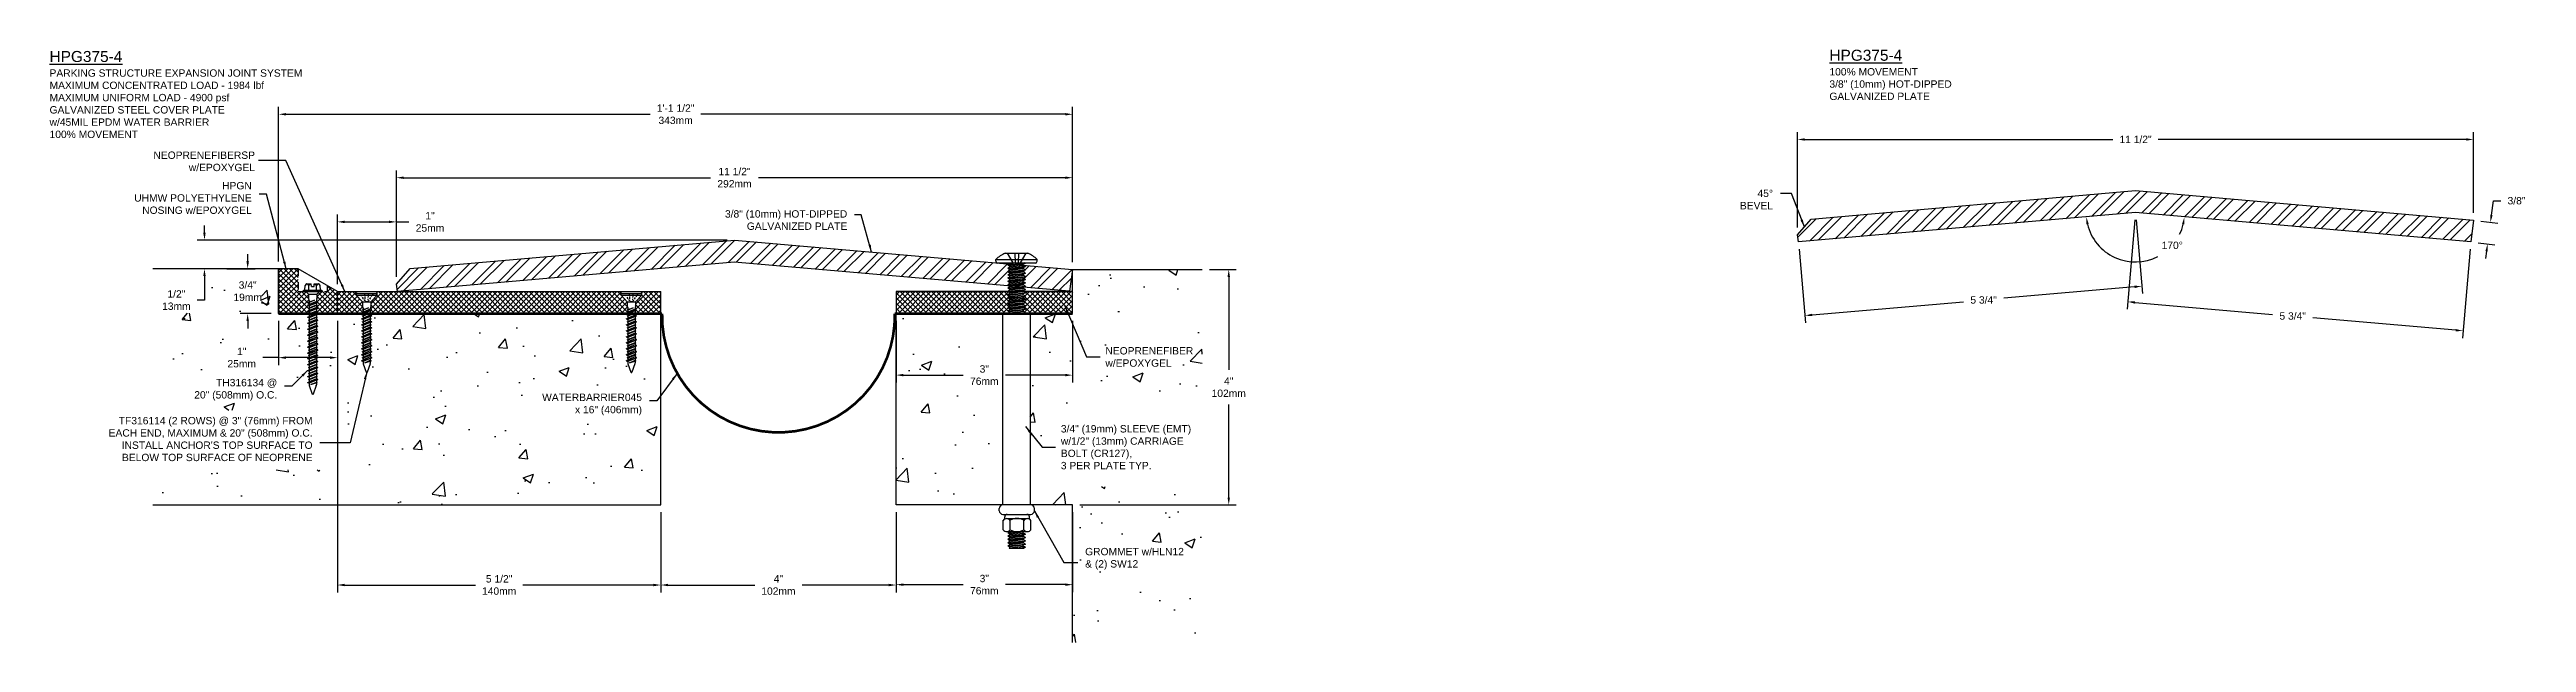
# Model space of a CAD drawing. Extents: x -1.5 to 40.6, y 0 to 10.1.
import ezdxf

# ---------------------------------------------------------------- set-up
doc = ezdxf.new("R2010")
doc.units = 0
doc.header["$MEASUREMENT"] = 0
doc.linetypes.add('HIDDEN', pattern=[0.375, 0.25, -0.125])
doc.layers.get('0').update_dxf_attribs({"linetype": 'CONTINUOUS'})
doc.layers.get('DEFPOINTS').update_dxf_attribs({"linetype": 'CONTINUOUS'})
for name, color, linetype in [('ANCHORS', 4, 'CONTINUOUS'), ('CONDITIONS', 1, 'CONTINUOUS'), ('DIMENSIONS', 3, 'CONTINUOUS'), ('FILLERS', 2, 'CONTINUOUS'), ('METALS', 7, 'CONTINUOUS'), ('TEXT', 2, 'CONTINUOUS')]:
    doc.layers.add(name, color=color, linetype=linetype)
doc.styles.add('ARIAL', font='ARIAL.TTF')
doc.dimstyles.new('ARIAL', dxfattribs={"dimtxt": 0.125, "dimasz": 0.125, "dimexe": 0.125, "dimexo": 0.125, "dimgap": 0.125, "dimtad": 0, "dimtih": 1, "dimtoh": 1, "dimdec": 4, "dimzin": 0, "dimtxsty": 'ARIAL', "dimcen": 0.09, "dimazin": 3, "dimtfac": 1, "dimtdec": 4, "dimtofl": 0, "dimtmove": 0, "dimatfit": 3, "dimtolj": 1, "dimtzin": 0})

msp = doc.modelspace()

# ---------------------------------------------------------------- texts
at = {"layer": 'TEXT', "char_height": 0.1875, "width": 4.581, "attachment_point": 1, "style": 'ARIAL'}
for s, insert in [('{\\LHPG375-4\\P\\H0.6667x;\\lPARKING STRUCTURE EXPANSION JOINT SYSTEM MAXIMUM CONCENTRATED LOAD - 1984 lbf\\PMAXIMUM UNIFORM LOAD - 4900 psf\\PGALVANIZED STEEL COVER PLATE\\Pw/45MIL EPDM WATER BARRIER\\P100% MOVEMENT}', (-1.49995, 10.05184)), ('{\\LHPG375-4\\P\\H0.6667x;\\l100% MOVEMENT\\P3/8" (10mm) HOT-DIPPED\\PGALVANIZED PLATE}', (28.75769, 10.07316))]:
    msp.add_mtext(s, dxfattribs=dict(at, insert=insert))
at = {"layer": 'TEXT', "color": 2, "char_height": 0.125, "attachment_point": 6, "style": 'ARIAL'}
for s, insert in [('NEOPRENEFIBERSP\\Pw/EPOXYGEL', (1.9929, 8.17567)), ('3/8" (10mm) HOT-DIPPED\\PGALVANIZED PLATE', (12.06168, 7.17785)), ('TF316114 (2 ROWS) @ 3" (76mm) FROM\\PEACH END, MAXIMUM & 20" (508mm) O.C.\\PINSTALL ANCHOR\'S TOP SURFACE TO\\PBELOW TOP SURFACE OF NEOPRENE', (2.97156, 3.4558))]:
    msp.add_mtext(s, dxfattribs=dict(at, insert=insert))
at = {"layer": 'TEXT', "char_height": 0.125, "style": 'ARIAL'}
for s, insert, attachment_point in [('HPGN\\PUHMW POLYETHYLENE\\PNOSING w/EPOXYGEL', (1.93794, 7.55346), 6), ('45°\\PBEVEL', (27.79901, 7.69423), 3), ('NEOPRENEFIBER\\Pw/EPOXYGEL', (16.44964, 4.85149), 4), ('TH316134 @\\P20" (508mm) O.C.', (2.37067, 4.29317), 6), ('\\A1;WATERBARRIER045\\Px 16" (406mm)', (8.57171, 4.04282), 6), ('3/4" (19mm) SLEEVE (EMT)\\Pw/1/2" (13mm) CARRIAGE\\PBOLT (CR127),\\P3 PER PLATE TYP.', (15.69219, 3.31718), 4), ('GROMMET w/HLN12\\P& (2) SW12', (16.10512, 1.42111), 4)]:
    msp.add_mtext(s, dxfattribs=dict(at, insert=insert, attachment_point=attachment_point))

# ---------------------------------------------------------------- blocks, each defined once
blk = doc.blocks.new('*D8')
at = {"layer": 'DEFPOINTS', "color": 0}
for p in [(18.097, 6.338), (18.546, 6.338), (15.891, 2.338)]:
    blk.add_point(p, dxfattribs=at)
at = {"layer": 'DIMENSIONS', "color": 0}
for p, q in [((18.222, 6.338), (18.671, 6.338)), ((18.546, 6.213), (18.546, 4.631)), ((18.546, 2.463), (18.546, 4.045)), ((16.016, 2.338), (18.671, 2.338))]:
    blk.add_line(p, q, dxfattribs=at)
for points in [[(18.526, 6.213), (18.567, 6.213), (18.546, 6.338)], [(18.526, 2.463), (18.567, 2.463), (18.546, 2.338)]]:
    blk.add_solid(points, dxfattribs=at)
at = {"layer": 'DIMENSIONS', "color": 0, "insert": (18.546, 4.338), "char_height": 0.125, "attachment_point": 5, "style": 'ARIAL'}
blk.add_mtext('\\A1;{4"}\\P{102mm}', dxfattribs=at)
blk = doc.blocks.new('*D9')
at = {"layer": 'DEFPOINTS', "color": 0}
for p in [(15.891, 8.976), (2.394, 6.35), (15.891, 6.588)]:
    blk.add_point(p, dxfattribs=at)
at = {"layer": 'DIMENSIONS', "color": 0}
for p, q in [((2.394, 6.475), (2.394, 9.101)), ((2.519, 8.976), (8.712, 8.976)), ((15.766, 8.976), (9.573, 8.976)), ((15.891, 6.713), (15.891, 9.101))]:
    blk.add_line(p, q, dxfattribs=at)
for points in [[(2.519, 8.997), (2.519, 8.955), (2.394, 8.976)], [(15.766, 8.997), (15.766, 8.955), (15.891, 8.976)]]:
    blk.add_solid(points, dxfattribs=at)
at = {"layer": 'DIMENSIONS', "color": 0, "insert": (9.143, 8.976), "char_height": 0.125, "attachment_point": 5, "style": 'ARIAL'}
blk.add_mtext('\\A1;1\'-1 1/2"\\P343mm', dxfattribs=at)
blk = doc.blocks.new('*D10')
at = {"layer": 'DEFPOINTS', "color": 0}
for p in [(15.891, 7.898), (15.891, 6.338), (4.396, 6.088)]:
    blk.add_point(p, dxfattribs=at)
at = {"layer": 'DIMENSIONS', "color": 0}
for p, q in [((4.396, 6.213), (4.396, 8.023)), ((15.891, 6.463), (15.891, 8.023)), ((4.521, 7.898), (9.736, 7.898)), ((15.766, 7.898), (10.551, 7.898))]:
    blk.add_line(p, q, dxfattribs=at)
for points in [[(4.521, 7.919), (4.521, 7.877), (4.396, 7.898)], [(15.766, 7.919), (15.766, 7.877), (15.891, 7.898)]]:
    blk.add_solid(points, dxfattribs=at)
at = {"layer": 'DIMENSIONS', "color": 0, "insert": (10.144, 7.898), "char_height": 0.125, "attachment_point": 5, "style": 'ARIAL'}
blk.add_mtext('\\A1;11 1/2"\\P292mm', dxfattribs=at)
blk = doc.blocks.new('*D11')
at = {"layer": 'DEFPOINTS', "color": 0}
for p in [(8.891, 2.338), (12.891, 2.338), (12.891, 0.976)]:
    blk.add_point(p, dxfattribs=at)
at = {"layer": 'DIMENSIONS', "color": 0}
for p, q in [((8.891, 2.213), (8.891, 0.851)), ((12.891, 2.213), (12.891, 0.851)), ((9.016, 0.976), (10.49, 0.976)), ((12.766, 0.976), (11.292, 0.976))]:
    blk.add_line(p, q, dxfattribs=at)
for points in [[(9.016, 0.997), (9.016, 0.955), (8.891, 0.976)], [(12.766, 0.997), (12.766, 0.955), (12.891, 0.976)]]:
    blk.add_solid(points, dxfattribs=at)
at = {"layer": 'DIMENSIONS', "color": 0, "insert": (10.891, 0.976), "char_height": 0.125, "attachment_point": 5, "style": 'ARIAL'}
blk.add_mtext('\\A1;4"\\P102mm', dxfattribs=at)
blk = doc.blocks.new('*D12')
at = {"layer": 'DEFPOINTS', "color": 0}
for p in [(12.891, 5.588), (15.891, 5.588), (15.891, 4.543)]:
    blk.add_point(p, dxfattribs=at)
at = {"layer": 'DIMENSIONS', "color": 0}
for p, q in [((12.891, 5.463), (12.891, 4.418)), ((15.891, 5.463), (15.891, 4.418)), ((13.016, 4.543), (14.033, 4.543)), ((15.766, 4.543), (14.749, 4.543))]:
    blk.add_line(p, q, dxfattribs=at)
for points in [[(13.016, 4.564), (13.016, 4.522), (12.891, 4.543)], [(15.766, 4.564), (15.766, 4.522), (15.891, 4.543)]]:
    blk.add_solid(points, dxfattribs=at)
at = {"layer": 'DIMENSIONS', "color": 0, "insert": (14.391, 4.543), "char_height": 0.125, "attachment_point": 5, "style": 'ARIAL'}
blk.add_mtext('\\A1;{3"}\\P{76mm}', dxfattribs=at)
blk = doc.blocks.new('*D13')
at = {"layer": 'DEFPOINTS', "color": 0}
for p in [(3.394, 5.588), (8.891, 2.338), (8.891, 0.976)]:
    blk.add_point(p, dxfattribs=at)
at = {"layer": 'DIMENSIONS', "color": 0}
for p, q in [((3.394, 5.463), (3.394, 0.851)), ((8.891, 2.213), (8.891, 0.851)), ((3.519, 0.976), (5.742, 0.976)), ((8.766, 0.976), (6.544, 0.976))]:
    blk.add_line(p, q, dxfattribs=at)
for points in [[(3.519, 0.997), (3.519, 0.955), (3.394, 0.976)], [(8.766, 0.997), (8.766, 0.955), (8.891, 0.976)]]:
    blk.add_solid(points, dxfattribs=at)
at = {"layer": 'DIMENSIONS', "color": 0, "insert": (6.143, 0.976), "char_height": 0.125, "attachment_point": 5, "style": 'ARIAL'}
blk.add_mtext('\\A1;5 1/2"\\P140mm', dxfattribs=at)
blk = doc.blocks.new('*D14')
at = {"layer": 'DEFPOINTS', "color": 0}
for p in [(1.134, 6.838), (10.144, 6.838), (1.391, 6.35)]:
    blk.add_point(p, dxfattribs=at)
at = {"layer": 'DIMENSIONS', "color": 0}
for p, q in [((10.019, 6.838), (1.009, 6.838)), ((1.134, 6.963), (1.134, 7.088)), ((1.266, 6.35), (1.009, 6.35)), ((1.134, 6.225), (1.134, 5.818)), ((1.134, 5.818), (1.009, 5.818))]:
    blk.add_line(p, q, dxfattribs=at)
for points in [[(1.113, 6.963), (1.154, 6.963), (1.134, 6.838)], [(1.113, 6.225), (1.154, 6.225), (1.134, 6.35)]]:
    blk.add_solid(points, dxfattribs=at)
at = {"layer": 'DIMENSIONS', "color": 0, "insert": (0.656, 5.818), "char_height": 0.125, "attachment_point": 5, "style": 'ARIAL'}
blk.add_mtext('\\A1;{1/2"}\\P{13mm}', dxfattribs=at)
blk = doc.blocks.new('*D15')
at = {"layer": 'DEFPOINTS', "color": 0}
for p in [(1.391, 6.35), (1.868, 6.35), (2.394, 5.588)]:
    blk.add_point(p, dxfattribs=at)
at = {"layer": 'DIMENSIONS', "color": 0}
for p, q in [((1.516, 6.35), (1.993, 6.35)), ((1.868, 6.475), (1.868, 6.6)), ((2.269, 5.588), (1.743, 5.588)), ((1.868, 5.463), (1.868, 5.338))]:
    blk.add_line(p, q, dxfattribs=at)
for points in [[(1.847, 6.475), (1.889, 6.475), (1.868, 6.35)], [(1.847, 5.463), (1.889, 5.463), (1.868, 5.588)]]:
    blk.add_solid(points, dxfattribs=at)
at = {"layer": 'DIMENSIONS', "color": 0, "insert": (1.868, 5.969), "char_height": 0.125, "attachment_point": 5, "style": 'ARIAL'}
blk.add_mtext('\\A1;{3/4"}\\P{19mm}', dxfattribs=at)
blk = doc.blocks.new('*D16')
at = {"layer": 'DEFPOINTS', "color": 0}
for p in [(12.891, 2.338), (15.891, 2.338), (15.891, 0.982)]:
    blk.add_point(p, dxfattribs=at)
at = {"layer": 'DIMENSIONS', "color": 0}
for p, q in [((12.891, 2.213), (12.891, 0.857)), ((15.891, 2.213), (15.891, 0.857)), ((13.016, 0.982), (14.033, 0.982)), ((15.766, 0.982), (14.749, 0.982))]:
    blk.add_line(p, q, dxfattribs=at)
for points in [[(13.016, 1.003), (13.016, 0.961), (12.891, 0.982)], [(15.766, 1.003), (15.766, 0.961), (15.891, 0.982)]]:
    blk.add_solid(points, dxfattribs=at)
at = {"layer": 'DIMENSIONS', "color": 0, "insert": (14.391, 0.982), "char_height": 0.125, "attachment_point": 5, "style": 'ARIAL'}
blk.add_mtext('\\A1;3"\\P76mm', dxfattribs=at)
blk = doc.blocks.new('*D17')
at = {"layer": 'DEFPOINTS', "color": 0}
for p in [(4.396, 7.147), (3.394, 5.963), (4.396, 6.088)]:
    blk.add_point(p, dxfattribs=at)
at = {"layer": 'DIMENSIONS', "color": 0}
for p, q in [((3.394, 6.088), (3.394, 7.272)), ((4.396, 6.213), (4.396, 7.272)), ((3.519, 7.147), (4.271, 7.147)), ((4.396, 7.147), (4.608, 7.147))]:
    blk.add_line(p, q, dxfattribs=at)
for points in [[(3.519, 7.168), (3.519, 7.126), (3.394, 7.147)], [(4.271, 7.168), (4.271, 7.126), (4.396, 7.147)]]:
    blk.add_solid(points, dxfattribs=at)
at = {"layer": 'DIMENSIONS', "color": 0, "insert": (4.968, 7.147), "char_height": 0.125, "attachment_point": 5, "style": 'ARIAL'}
blk.add_mtext('\\A1;{1"}\\P{25mm}', dxfattribs=at)
blk = doc.blocks.new('TH316134')
for p, q in [((-0.157, 0), (-0.157, 0.019)), ((-0.157, 0.019), (0.157, 0.019)), ((-0.157, 0), (0.157, 0)), ((-0.135, 0.029), (-0.129, 0.1)), ((-0.115, 0), (-0.07, -0.045)), ((-0.097, 0.128), (-0.027, 0.128)), ((-0.065, 0.019), (-0.065, 0.1)), ((-0.023, 0.082), (-0.027, 0.128)), ((-0.023, 0.082), (0.023, 0.082)), ((0.023, 0.082), (0.027, 0.128)), ((0.027, 0.128), (0.097, 0.128)), ((0.064, 0.019), (0.064, 0.1)), ((0.115, 0), (0.07, -0.045)), ((0.135, 0.029), (0.129, 0.1)), ((0.157, 0.019), (0.157, 0)), ((-0.086, -0.234), (0.086, -0.184)), ((-0.086, -0.234), (-0.062, -0.221)), ((-0.086, -0.234), (-0.062, -0.247)), ((-0.086, -0.336), (0.086, -0.285)), ((-0.086, -0.336), (-0.062, -0.323)), ((-0.086, -0.336), (-0.062, -0.349)), ((-0.086, -0.437), (0.086, -0.387)), ((-0.074, -0.184), (0.032, -0.147)), ((-0.074, -0.184), (-0.062, -0.177)), ((-0.074, -0.184), (-0.062, -0.19)), ((-0.074, -0.285), (0.074, -0.234)), ((-0.074, -0.285), (-0.062, -0.279)), ((-0.074, -0.285), (-0.062, -0.291)), ((-0.074, -0.387), (0.074, -0.336)), ((-0.074, -0.387), (-0.062, -0.381)), ((-0.074, -0.387), (-0.062, -0.393)), ((-0.07, -0.045), (-0.07, -0.112)), ((-0.07, -0.045), (0.07, -0.045)), ((-0.069, -0.122), (-0.063, -0.148)), ((-0.062, -0.177), (0.032, -0.147)), ((0.032, -0.147), (-0.062, -0.19)), ((-0.062, -0.157), (-0.062, -0.177)), ((0.062, -0.171), (-0.062, -0.221)), ((-0.062, -0.19), (-0.062, -0.221)), ((0.062, -0.197), (-0.062, -0.247)), ((-0.062, -0.279), (0.062, -0.228)), ((0.062, -0.241), (-0.062, -0.291)), ((-0.062, -0.247), (-0.062, -0.279)), ((0.062, -0.272), (-0.062, -0.323)), ((-0.062, -0.291), (-0.062, -0.323)), ((0.062, -0.298), (-0.062, -0.349)), ((-0.062, -0.381), (0.062, -0.33)), ((0.062, -0.342), (-0.062, -0.393)), ((-0.062, -0.349), (-0.062, -0.381)), ((0.062, -0.374), (-0.062, -0.425)), ((-0.062, -0.393), (-0.062, -0.425)), ((0.062, -0.4), (-0.062, -0.45)), ((0.062, -0.157), (0.062, -0.171)), ((0.086, -0.184), (0.062, -0.171)), ((0.086, -0.184), (0.062, -0.197)), ((0.062, -0.197), (0.062, -0.228)), ((0.074, -0.234), (0.062, -0.228)), ((0.074, -0.234), (0.062, -0.241)), ((0.062, -0.241), (0.062, -0.272)), ((0.086, -0.285), (0.062, -0.272)), ((0.086, -0.285), (0.062, -0.298)), ((0.062, -0.298), (0.062, -0.33)), ((0.074, -0.336), (0.062, -0.33)), ((0.074, -0.336), (0.062, -0.342)), ((0.062, -0.342), (0.062, -0.374)), ((0.086, -0.387), (0.062, -0.374)), ((0.086, -0.387), (0.062, -0.4)), ((0.062, -0.4), (0.062, -0.431)), ((0.069, -0.122), (0.063, -0.148)), ((0.07, -0.045), (0.07, -0.112)), ((-0.086, -0.437), (-0.062, -0.425)), ((-0.086, -0.437), (-0.062, -0.45)), ((-0.086, -0.539), (0.086, -0.488)), ((-0.086, -0.539), (-0.062, -0.526)), ((-0.086, -0.539), (-0.062, -0.552)), ((-0.086, -0.641), (0.086, -0.59)), ((-0.086, -0.641), (-0.062, -0.628)), ((-0.086, -0.641), (-0.062, -0.654)), ((-0.086, -0.742), (0.086, -0.691)), ((-0.086, -0.742), (-0.062, -0.729)), ((-0.086, -0.742), (-0.062, -0.755)), ((-0.086, -0.844), (0.086, -0.793)), ((-0.086, -0.844), (-0.062, -0.831)), ((-0.074, -0.488), (0.074, -0.437)), ((-0.074, -0.488), (-0.062, -0.482)), ((-0.074, -0.488), (-0.062, -0.494)), ((-0.074, -0.59), (0.074, -0.539)), ((-0.074, -0.59), (-0.062, -0.584)), ((-0.074, -0.59), (-0.062, -0.596)), ((-0.074, -0.691), (0.074, -0.641)), ((-0.074, -0.691), (-0.062, -0.685)), ((-0.074, -0.691), (-0.062, -0.698)), ((-0.074, -0.793), (0.074, -0.742)), ((-0.074, -0.793), (-0.062, -0.787)), ((-0.074, -0.793), (-0.062, -0.799)), ((-0.062, -0.482), (0.062, -0.431)), ((0.062, -0.444), (-0.062, -0.494)), ((-0.062, -0.45), (-0.062, -0.482)), ((0.062, -0.475), (-0.062, -0.526)), ((-0.062, -0.494), (-0.062, -0.526)), ((0.062, -0.501), (-0.062, -0.552)), ((-0.062, -0.584), (0.062, -0.533)), ((0.062, -0.545), (-0.062, -0.596)), ((-0.062, -0.552), (-0.062, -0.584)), ((0.062, -0.577), (-0.062, -0.628)), ((-0.062, -0.596), (-0.062, -0.628)), ((0.062, -0.603), (-0.062, -0.654)), ((-0.062, -0.685), (0.062, -0.634)), ((0.062, -0.647), (-0.062, -0.698)), ((-0.062, -0.654), (-0.062, -0.685)), ((0.062, -0.678), (-0.062, -0.729)), ((-0.062, -0.698), (-0.062, -0.729)), ((0.062, -0.704), (-0.062, -0.755)), ((-0.062, -0.787), (0.062, -0.736)), ((0.062, -0.748), (-0.062, -0.799)), ((-0.062, -0.755), (-0.062, -0.787)), ((0.062, -0.78), (-0.062, -0.831)), ((-0.062, -0.799), (-0.062, -0.831)), ((0.062, -0.806), (-0.062, -0.857)), ((-0.062, -0.888), (0.062, -0.838)), ((0.074, -0.437), (0.062, -0.431)), ((0.074, -0.437), (0.062, -0.444)), ((0.062, -0.444), (0.062, -0.475)), ((0.086, -0.488), (0.062, -0.475)), ((0.086, -0.488), (0.062, -0.501)), ((0.062, -0.501), (0.062, -0.533)), ((0.074, -0.539), (0.062, -0.533)), ((0.074, -0.539), (0.062, -0.545)), ((0.062, -0.545), (0.062, -0.577)), ((0.086, -0.59), (0.062, -0.577)), ((0.086, -0.59), (0.062, -0.603)), ((0.062, -0.603), (0.062, -0.634)), ((0.074, -0.641), (0.062, -0.634)), ((0.074, -0.641), (0.062, -0.647)), ((0.062, -0.647), (0.062, -0.678)), ((0.086, -0.691), (0.062, -0.678)), ((0.086, -0.691), (0.062, -0.704)), ((0.062, -0.704), (0.062, -0.736)), ((0.074, -0.742), (0.062, -0.736)), ((0.074, -0.742), (0.062, -0.748)), ((0.062, -0.748), (0.062, -0.78)), ((0.086, -0.793), (0.062, -0.78)), ((0.086, -0.793), (0.062, -0.806)), ((0.062, -0.806), (0.062, -0.838)), ((0.074, -0.844), (0.062, -0.838)), ((-0.086, -0.844), (-0.062, -0.857)), ((-0.086, -0.945), (0.086, -0.895)), ((-0.086, -0.945), (-0.062, -0.932)), ((-0.086, -0.945), (-0.062, -0.958)), ((-0.086, -1.047), (0.086, -0.996)), ((-0.086, -1.047), (-0.062, -1.034)), ((-0.086, -1.047), (-0.062, -1.06)), ((-0.086, -1.141), (0.086, -1.09)), ((-0.086, -1.141), (-0.062, -1.128)), ((-0.086, -1.141), (-0.062, -1.154)), ((-0.086, -1.242), (0.086, -1.191)), ((-0.086, -1.242), (-0.062, -1.229)), ((-0.086, -1.242), (-0.062, -1.255)), ((-0.074, -0.895), (0.074, -0.844)), ((-0.074, -0.895), (-0.062, -0.888)), ((-0.074, -0.895), (-0.062, -0.901)), ((-0.074, -0.996), (0.074, -0.945)), ((-0.074, -0.996), (-0.062, -0.99)), ((-0.074, -0.996), (-0.062, -1.002)), ((-0.074, -1.09), (0.074, -1.039)), ((-0.074, -1.09), (-0.062, -1.084)), ((-0.074, -1.09), (-0.062, -1.096)), ((-0.074, -1.191), (0.074, -1.141)), ((-0.074, -1.191), (-0.062, -1.185)), ((-0.074, -1.191), (-0.062, -1.198)), ((-0.074, -1.293), (0.074, -1.242)), ((0.062, -0.85), (-0.062, -0.901)), ((-0.062, -0.857), (-0.062, -0.888)), ((0.062, -0.882), (-0.062, -0.932)), ((-0.062, -0.901), (-0.062, -0.932)), ((0.062, -0.907), (-0.062, -0.958)), ((-0.062, -0.99), (0.062, -0.939)), ((0.062, -0.951), (-0.062, -1.002)), ((-0.062, -0.958), (-0.062, -0.99)), ((0.062, -0.983), (-0.062, -1.034)), ((-0.062, -1.002), (-0.062, -1.034)), ((0.062, -1.009), (-0.062, -1.06)), ((-0.062, -1.084), (0.062, -1.033)), ((0.062, -1.045), (-0.062, -1.096)), ((-0.062, -1.052), (-0.062, -1.084)), ((0.062, -1.077), (-0.062, -1.128)), ((-0.062, -1.096), (-0.062, -1.128)), ((0.062, -1.103), (-0.062, -1.154)), ((-0.062, -1.185), (0.062, -1.134)), ((0.062, -1.147), (-0.062, -1.198)), ((-0.062, -1.154), (-0.062, -1.185)), ((0.062, -1.178), (-0.062, -1.229)), ((-0.062, -1.198), (-0.062, -1.229)), ((0.062, -1.204), (-0.062, -1.255)), ((-0.062, -1.287), (0.062, -1.236)), ((0.062, -1.248), (-0.062, -1.299)), ((-0.062, -1.255), (-0.062, -1.287)), ((0.074, -0.844), (0.062, -0.85)), ((0.062, -0.85), (0.062, -0.882)), ((0.086, -0.895), (0.062, -0.882)), ((0.086, -0.895), (0.062, -0.907)), ((0.062, -0.907), (0.062, -0.939)), ((0.074, -0.945), (0.062, -0.939)), ((0.074, -0.945), (0.062, -0.951)), ((0.062, -0.951), (0.062, -0.983)), ((0.086, -0.996), (0.062, -0.983)), ((0.086, -0.996), (0.062, -1.009)), ((0.062, -1.001), (0.062, -1.033)), ((0.074, -1.039), (0.062, -1.033)), ((0.074, -1.039), (0.062, -1.045)), ((0.062, -1.045), (0.062, -1.077)), ((0.086, -1.09), (0.062, -1.077)), ((0.086, -1.09), (0.062, -1.103)), ((0.062, -1.103), (0.062, -1.134)), ((0.074, -1.141), (0.062, -1.134)), ((0.074, -1.141), (0.062, -1.147)), ((0.062, -1.147), (0.062, -1.178)), ((0.086, -1.191), (0.062, -1.178)), ((0.086, -1.191), (0.062, -1.204)), ((0.062, -1.204), (0.062, -1.236)), ((0.074, -1.242), (0.062, -1.236)), ((0.074, -1.242), (0.062, -1.248)), ((0.062, -1.248), (0.062, -1.28)), ((-0.086, -1.344), (0.086, -1.293)), ((-0.086, -1.344), (-0.062, -1.331)), ((-0.086, -1.344), (-0.062, -1.357)), ((-0.086, -1.445), (0.086, -1.395)), ((-0.086, -1.445), (-0.062, -1.432)), ((-0.086, -1.445), (-0.062, -1.458)), ((-0.086, -1.547), (0.086, -1.496)), ((-0.086, -1.547), (-0.062, -1.534)), ((-0.086, -1.547), (-0.062, -1.56)), ((-0.074, -1.293), (-0.062, -1.287)), ((-0.074, -1.293), (-0.062, -1.299)), ((-0.074, -1.395), (0.074, -1.344)), ((-0.074, -1.395), (-0.062, -1.388)), ((-0.074, -1.395), (-0.062, -1.401)), ((-0.074, -1.496), (0.074, -1.445)), ((-0.074, -1.496), (-0.062, -1.49)), ((-0.074, -1.496), (-0.062, -1.502)), ((0.062, -1.28), (-0.062, -1.331)), ((-0.062, -1.299), (-0.062, -1.331)), ((0.062, -1.306), (-0.062, -1.357)), ((-0.062, -1.388), (0.062, -1.338)), ((0.062, -1.35), (-0.062, -1.401)), ((-0.062, -1.357), (-0.062, -1.388)), ((0.062, -1.382), (-0.062, -1.432)), ((-0.062, -1.401), (-0.062, -1.432)), ((0.062, -1.407), (-0.062, -1.458)), ((-0.062, -1.49), (0.062, -1.439)), ((0.062, -1.451), (-0.062, -1.502)), ((-0.062, -1.458), (-0.062, -1.49)), ((0.062, -1.483), (-0.062, -1.534)), ((-0.062, -1.502), (-0.062, -1.534)), ((0.062, -1.509), (-0.062, -1.56)), ((-0.062, -1.56), (-0.062, -1.586)), ((-0.06, -1.601), (-0.01, -1.744)), ((-0.034, -1.584), (0.062, -1.541)), ((-0.034, -1.584), (0.074, -1.547)), ((0.062, -1.553), (-0.034, -1.584)), ((0.06, -1.601), (0.01, -1.744)), ((0.086, -1.293), (0.062, -1.28)), ((0.086, -1.293), (0.062, -1.306)), ((0.062, -1.306), (0.062, -1.338)), ((0.074, -1.344), (0.062, -1.338)), ((0.074, -1.344), (0.062, -1.35)), ((0.062, -1.35), (0.062, -1.382)), ((0.086, -1.395), (0.062, -1.382)), ((0.086, -1.395), (0.062, -1.407)), ((0.062, -1.407), (0.062, -1.439)), ((0.074, -1.445), (0.062, -1.439)), ((0.074, -1.445), (0.062, -1.451)), ((0.062, -1.451), (0.062, -1.483)), ((0.086, -1.496), (0.062, -1.483)), ((0.086, -1.496), (0.062, -1.509)), ((0.062, -1.509), (0.062, -1.541)), ((0.074, -1.547), (0.062, -1.541)), ((0.074, -1.547), (0.062, -1.553)), ((0.062, -1.553), (0.062, -1.586))]:
    blk.add_line(p, q)
for centre, radius, start, end in [((-0.146, 0.03), 0.0112, 270, 355), ((-0.097, 0.095), 0.0327, 9.285, 170.715), ((0, 0.038), 0.0896, 107.4215, 136.0407), ((0, 0.038), 0.0896, 43.9593, 72.5785), ((0.097, 0.095), 0.0327, 9.285, 170.715), ((0.146, 0.03), 0.0112, 185, 270), ((-0.023, -0.112), 0.0465, 180, 191.9357), ((-0.109, -0.157), 0.0465, 0, 11.9357), ((0.109, -0.157), 0.0465, 168.0643, 180), ((0.023, -0.112), 0.0465, 348.0643, 0), ((-0.016, -1.586), 0.0465, 180, 199.3058), ((0.016, -1.586), 0.0465, 340.6942, 0), ((0, -1.739), 0.0106, 204.1001, 335.8999)]:
    blk.add_arc(centre, radius, start, end)
blk = doc.blocks.new('*D18')
at = {"layer": 'DEFPOINTS', "color": 0}
for p in [(2.394, 5.588), (3.394, 5.588), (3.394, 4.84)]:
    blk.add_point(p, dxfattribs=at)
at = {"layer": 'DIMENSIONS', "color": 0}
for p, q in [((2.394, 5.463), (2.394, 4.715)), ((3.394, 5.463), (3.394, 4.715)), ((2.394, 4.84), (2.126, 4.84)), ((3.269, 4.84), (2.519, 4.84))]:
    blk.add_line(p, q, dxfattribs=at)
for points in [[(2.519, 4.861), (2.519, 4.819), (2.394, 4.84)], [(3.269, 4.861), (3.269, 4.819), (3.394, 4.84)]]:
    blk.add_solid(points, dxfattribs=at)
at = {"layer": 'DIMENSIONS', "color": 0, "insert": (1.767, 4.84), "char_height": 0.125, "attachment_point": 5, "style": 'ARIAL'}
blk.add_mtext('\\A1;1"\\P25mm', dxfattribs=at)
blk = doc.blocks.new('TF-316114')
for p, q in [((-0.163, 0), (0.163, 0)), ((-0.104, -0.013), (-0.113, 0)), ((-0.176, -0.029), (-0.175, -0.01)), ((-0.176, -0.029), (0.176, -0.029)), ((-0.176, -0.029), (-0.07, -0.141)), ((-0.082, -0.047), (-0.091, -0.032)), ((-0.086, -0.33), (0.086, -0.28)), ((-0.086, -0.33), (-0.062, -0.317)), ((-0.086, -0.33), (-0.062, -0.343)), ((-0.086, -0.432), (0.086, -0.381)), ((-0.086, -0.432), (-0.062, -0.419)), ((-0.074, -0.28), (0.032, -0.243)), ((-0.074, -0.28), (-0.062, -0.273)), ((-0.074, -0.28), (-0.062, -0.286)), ((-0.074, -0.381), (0.074, -0.33)), ((-0.074, -0.381), (-0.062, -0.375)), ((-0.074, -0.381), (-0.062, -0.387)), ((-0.07, -0.141), (0.07, -0.141)), ((-0.07, -0.141), (-0.07, -0.208)), ((-0.053, -0.09), (-0.069, -0.066)), ((-0.069, -0.218), (-0.063, -0.244)), ((-0.062, -0.273), (0.032, -0.243)), ((0.032, -0.243), (-0.062, -0.286)), ((-0.062, -0.253), (-0.062, -0.273)), ((0.062, -0.267), (-0.062, -0.317)), ((-0.062, -0.286), (-0.062, -0.317)), ((0.062, -0.293), (-0.062, -0.343)), ((-0.062, -0.375), (0.062, -0.324)), ((0.062, -0.337), (-0.062, -0.387)), ((-0.062, -0.343), (-0.062, -0.375)), ((0.062, -0.368), (-0.062, -0.419)), ((-0.062, -0.387), (-0.062, -0.419)), ((0.062, -0.394), (-0.062, -0.445)), ((-0.031, -0.125), (-0.044, -0.104)), ((-0.031, -0.005), (-0.031, 0)), ((-0.03, -0.026), (-0.03, -0.019)), ((-0.028, -0.051), (-0.029, -0.032)), ((-0.026, -0.091), (-0.028, -0.065)), ((-0.024, -0.126), (-0.025, -0.11)), ((-0.024, -0.135), (-0.011, -0.135)), ((-0.002, -0.135), (0.018, -0.135)), ((0.037, -0.115), (0.024, -0.135)), ((0.024, -0.135), (0.025, -0.125)), ((0.025, -0.11), (0.026, -0.09)), ((0.027, -0.07), (0.029, -0.048)), ((0.03, -0.026), (0.031, -0.008)), ((0.066, -0.071), (0.049, -0.098)), ((0.062, -0.253), (0.062, -0.267)), ((0.086, -0.28), (0.062, -0.267)), ((0.086, -0.28), (0.062, -0.293)), ((0.062, -0.293), (0.062, -0.324)), ((0.074, -0.33), (0.062, -0.324)), ((0.074, -0.33), (0.062, -0.337)), ((0.062, -0.337), (0.062, -0.368)), ((0.086, -0.381), (0.062, -0.368)), ((0.086, -0.381), (0.062, -0.394)), ((0.062, -0.394), (0.062, -0.426)), ((0.069, -0.218), (0.063, -0.244)), ((0.07, -0.141), (0.176, -0.029)), ((0.07, -0.141), (0.07, -0.208)), ((0.09, -0.035), (0.075, -0.058)), ((0.11, -0.005), (0.098, -0.022)), ((0.176, -0.029), (0.175, -0.01)), ((-0.086, -0.432), (-0.062, -0.445)), ((-0.086, -0.534), (0.086, -0.483)), ((-0.086, -0.534), (-0.062, -0.521)), ((-0.086, -0.534), (-0.062, -0.546)), ((-0.086, -0.635), (0.086, -0.584)), ((-0.086, -0.635), (-0.062, -0.622)), ((-0.086, -0.635), (-0.062, -0.648)), ((-0.086, -0.737), (0.086, -0.686)), ((-0.086, -0.737), (-0.062, -0.724)), ((-0.086, -0.737), (-0.062, -0.75)), ((-0.086, -0.838), (0.086, -0.787)), ((-0.086, -0.838), (-0.062, -0.825)), ((-0.086, -0.838), (-0.062, -0.851)), ((-0.074, -0.483), (0.074, -0.432)), ((-0.074, -0.483), (-0.062, -0.477)), ((-0.074, -0.483), (-0.062, -0.489)), ((-0.074, -0.584), (0.074, -0.534)), ((-0.074, -0.584), (-0.062, -0.578)), ((-0.074, -0.584), (-0.062, -0.59)), ((-0.074, -0.686), (0.074, -0.635)), ((-0.074, -0.686), (-0.062, -0.68)), ((-0.074, -0.686), (-0.062, -0.692)), ((-0.074, -0.787), (0.074, -0.737)), ((-0.074, -0.787), (-0.062, -0.781)), ((-0.074, -0.787), (-0.062, -0.794)), ((-0.074, -0.889), (0.074, -0.838)), ((-0.062, -0.477), (0.062, -0.426)), ((0.062, -0.438), (-0.062, -0.489)), ((-0.062, -0.445), (-0.062, -0.477)), ((0.062, -0.47), (-0.062, -0.521)), ((-0.062, -0.489), (-0.062, -0.521)), ((0.062, -0.496), (-0.062, -0.546)), ((-0.062, -0.578), (0.062, -0.527)), ((0.062, -0.54), (-0.062, -0.59)), ((-0.062, -0.546), (-0.062, -0.578)), ((0.062, -0.571), (-0.062, -0.622)), ((-0.062, -0.59), (-0.062, -0.622)), ((0.062, -0.597), (-0.062, -0.648)), ((-0.062, -0.68), (0.062, -0.629)), ((0.062, -0.641), (-0.062, -0.692)), ((-0.062, -0.648), (-0.062, -0.68)), ((0.062, -0.673), (-0.062, -0.724)), ((-0.062, -0.692), (-0.062, -0.724)), ((0.062, -0.699), (-0.062, -0.75)), ((-0.062, -0.781), (0.062, -0.73)), ((0.062, -0.743), (-0.062, -0.794)), ((-0.062, -0.75), (-0.062, -0.781)), ((0.062, -0.774), (-0.062, -0.825)), ((-0.062, -0.794), (-0.062, -0.825)), ((0.062, -0.8), (-0.062, -0.851)), ((-0.062, -0.883), (0.062, -0.832)), ((0.074, -0.432), (0.062, -0.426)), ((0.074, -0.432), (0.062, -0.438)), ((0.062, -0.438), (0.062, -0.47)), ((0.086, -0.483), (0.062, -0.47)), ((0.086, -0.483), (0.062, -0.496)), ((0.062, -0.496), (0.062, -0.527)), ((0.074, -0.534), (0.062, -0.527)), ((0.074, -0.534), (0.062, -0.54)), ((0.062, -0.54), (0.062, -0.571)), ((0.086, -0.584), (0.062, -0.571)), ((0.086, -0.584), (0.062, -0.597)), ((0.062, -0.597), (0.062, -0.629)), ((0.074, -0.635), (0.062, -0.629)), ((0.074, -0.635), (0.062, -0.641)), ((0.062, -0.641), (0.062, -0.673)), ((0.086, -0.686), (0.062, -0.673)), ((0.086, -0.686), (0.062, -0.699)), ((0.062, -0.699), (0.062, -0.73)), ((0.074, -0.737), (0.062, -0.73)), ((0.074, -0.737), (0.062, -0.743)), ((0.062, -0.743), (0.062, -0.774)), ((0.086, -0.787), (0.062, -0.774)), ((0.086, -0.787), (0.062, -0.8)), ((0.062, -0.8), (0.062, -0.832)), ((0.074, -0.838), (0.062, -0.832)), ((0.074, -0.838), (0.062, -0.844)), ((-0.086, -0.94), (0.086, -0.889)), ((-0.086, -0.94), (-0.062, -0.927)), ((-0.086, -0.94), (-0.062, -0.953)), ((-0.086, -1.041), (0.086, -0.991)), ((-0.086, -1.041), (-0.062, -1.028)), ((-0.086, -1.041), (-0.062, -1.054)), ((-0.086, -1.143), (0.086, -1.092)), ((-0.086, -1.143), (-0.062, -1.13)), ((-0.086, -1.143), (-0.062, -1.156)), ((-0.074, -0.889), (-0.062, -0.883)), ((-0.074, -0.889), (-0.062, -0.895)), ((-0.074, -0.991), (0.074, -0.94)), ((-0.074, -0.991), (-0.062, -0.984)), ((-0.074, -0.991), (-0.062, -0.997)), ((-0.074, -1.092), (0.074, -1.041)), ((-0.074, -1.092), (-0.062, -1.086)), ((-0.074, -1.092), (-0.062, -1.098)), ((0.062, -0.844), (-0.062, -0.895)), ((-0.062, -0.851), (-0.062, -0.883)), ((0.062, -0.876), (-0.062, -0.927)), ((-0.062, -0.895), (-0.062, -0.927)), ((0.062, -0.902), (-0.062, -0.953)), ((-0.062, -0.984), (0.062, -0.934)), ((0.062, -0.946), (-0.062, -0.997)), ((-0.062, -0.953), (-0.062, -0.984)), ((0.062, -0.978), (-0.062, -1.028)), ((-0.062, -0.997), (-0.062, -1.028)), ((0.062, -1.003), (-0.062, -1.054)), ((-0.062, -1.086), (0.062, -1.035)), ((0.062, -1.047), (-0.062, -1.098)), ((-0.062, -1.054), (-0.062, -1.086)), ((0.062, -1.079), (-0.062, -1.13)), ((-0.062, -1.098), (-0.062, -1.13)), ((0.062, -1.105), (-0.062, -1.156)), ((-0.062, -1.156), (-0.062, -1.182)), ((-0.06, -1.197), (-0.01, -1.34)), ((-0.034, -1.18), (0.062, -1.137)), ((-0.034, -1.18), (0.074, -1.143)), ((0.062, -1.149), (-0.034, -1.18)), ((0.06, -1.197), (0.01, -1.34)), ((0.062, -0.844), (0.062, -0.876)), ((0.086, -0.889), (0.062, -0.876)), ((0.086, -0.889), (0.062, -0.902)), ((0.062, -0.902), (0.062, -0.934)), ((0.074, -0.94), (0.062, -0.934)), ((0.074, -0.94), (0.062, -0.946)), ((0.062, -0.946), (0.062, -0.978)), ((0.086, -0.991), (0.062, -0.978)), ((0.086, -0.991), (0.062, -1.003)), ((0.062, -1.003), (0.062, -1.035)), ((0.074, -1.041), (0.062, -1.035)), ((0.074, -1.041), (0.062, -1.047)), ((0.062, -1.047), (0.062, -1.079)), ((0.086, -1.092), (0.062, -1.079)), ((0.086, -1.092), (0.062, -1.105)), ((0.062, -1.105), (0.062, -1.137)), ((0.074, -1.143), (0.062, -1.137)), ((0.074, -1.143), (0.062, -1.149)), ((0.062, -1.149), (0.062, -1.182))]:
    blk.add_line(p, q)
for centre, radius, start, end in [((-0.163, -0.011), 0.0112, 90, 175), ((-0.023, -0.208), 0.0465, 180, 191.9357), ((-0.109, -0.253), 0.0465, 0, 11.9357), ((0.109, -0.253), 0.0465, 168.0643, 180), ((0.023, -0.208), 0.0465, 348.0643, 0), ((0.163, -0.011), 0.0112, 5, 90), ((-0.016, -1.182), 0.0465, 180, 199.3058), ((0.016, -1.182), 0.0465, 340.6942, 0), ((0, -1.335), 0.0106, 204.1001, 335.8999)]:
    blk.add_arc(centre, radius, start, end)
blk = doc.blocks.new('TF316114')
blk.add_blockref('TF-316114', (0, 0))
blk = doc.blocks.new('HPGN')
at = {"layer": 'FILLERS'}
h = blk.add_hatch(dxfattribs=at)
h.set_pattern_fill('ANSI37', color=256, scale=0.5, style=0)
h.paths.add_polyline_path([(8.196, 21.167), (8.026, 21.266), (8.026, 21.17), (7.89, 21.17), (7.845, 21.125), (7.845, 21.058, -0.052126), (7.844, 21.048), (7.839, 21.023, 0.052126), (7.838, 21.013), (7.838, 21), (7.862, 20.987), (7.838, 20.974), (7.838, 20.942), (7.849, 20.936), (7.838, 20.93), (7.838, 20.898), (7.862, 20.885), (7.838, 20.872), (7.838, 20.84), (7.849, 20.834), (7.838, 20.828), (7.838, 20.796), (7.846, 20.792), (8.196, 20.792)])
h.paths.add_polyline_path([(7.706, 21.125), (7.661, 21.17), (7.526, 21.17), (7.526, 21.554), (7.196, 21.554), (7.196, 20.792), (7.713, 20.792), (7.713, 20.821), (7.689, 20.834), (7.713, 20.847), (7.713, 20.879), (7.702, 20.885), (7.713, 20.891), (7.713, 20.923), (7.689, 20.936), (7.713, 20.949), (7.713, 20.98), (7.702, 20.987), (7.713, 20.993), (7.713, 21.013, 0.052126), (7.712, 21.023), (7.707, 21.048, -0.052126), (7.706, 21.058)])
blk.add_lwpolyline([(8.196, 20.792), (8.196, 21.167), (7.526, 21.554), (7.196, 21.554), (7.196, 20.792)], close=True, dxfattribs=at)
at = {"layer": 'FILLERS', "linetype": 'HIDDEN', "ltscale": 0.5}
blk.add_lwpolyline([(7.526, 21.554), (7.526, 21.17), (8.026, 21.17), (8.026, 21.266)], dxfattribs=at)
blk = doc.blocks.new('NEOPRENEFIBERSP')
at = {"layer": 'FILLERS'}
h = blk.add_hatch(dxfattribs=at)
h.set_pattern_fill('ANSI37', color=256, scale=0.5, style=0)
h.set_pattern_definition([(45, (2.802326, 15.204624), (-0.04419417, 0.04419417), []), (135, (2.802326, 15.204624), (-0.04419417, -0.04419417), [])])
h.paths.add_polyline_path([(11.124, 20.995), (11.017, 21.108), (11.017, 21.167), (6.87, 21.167), (6.87, 21.108), (6.763, 20.995), (6.763, 20.928, -0.052126), (6.762, 20.918), (6.757, 20.892, 0.052126), (6.756, 20.883), (6.756, 20.869), (6.78, 20.856), (6.756, 20.844), (6.756, 20.812), (6.767, 20.806), (6.756, 20.799), (6.756, 20.792), (11.13, 20.792), (11.131, 20.793), (11.107, 20.806), (11.131, 20.819), (11.131, 20.85), (11.12, 20.856), (11.131, 20.863), (11.131, 20.883, 0.052126), (11.13, 20.892), (11.125, 20.918, -0.052126), (11.124, 20.928)])
h.paths.add_polyline_path([(11.694, 21.167), (11.37, 21.167), (11.37, 21.108), (11.263, 20.995), (11.263, 20.928, -0.052126), (11.262, 20.918), (11.257, 20.892, 0.052126), (11.256, 20.883), (11.256, 20.869), (11.28, 20.856), (11.256, 20.844), (11.256, 20.812), (11.267, 20.806), (11.256, 20.799), (11.256, 20.792), (11.694, 20.792)])
h.paths.add_polyline_path([(6.624, 20.995), (6.517, 21.108), (6.517, 21.167), (6.196, 21.167), (6.196, 20.792), (6.63, 20.792), (6.631, 20.793), (6.607, 20.806), (6.631, 20.819), (6.631, 20.85), (6.62, 20.856), (6.631, 20.863), (6.631, 20.883, 0.052126), (6.63, 20.892), (6.625, 20.918, -0.052126), (6.624, 20.928)])
at = {"color": 2}
for p in [(6.196, 21.167), (11.694, 20.792)]:
    blk.add_line(p, (11.694, 21.167), dxfattribs=at)
at = {"layer": 'FILLERS', "color": 2, "linetype": 'HIDDEN', "ltscale": 0.02}
for p, q in [((6.517, 21.108), (6.517, 21.167)), ((6.87, 21.108), (6.87, 21.167)), ((11.017, 21.108), (11.017, 21.167)), ((11.37, 21.108), (11.37, 21.167))]:
    blk.add_line(p, q, dxfattribs=at)
blk = doc.blocks.new('NEOPRENEFIBER')
at = {"layer": 'FILLERS'}
h = blk.add_hatch(dxfattribs=at)
h.set_pattern_fill('ANSI37', color=256, scale=0.5, style=0)
h.set_pattern_definition([(45, (0.802326, 15.204624), (-0.04419417, 0.04419417), []), (135, (0.802326, 15.204624), (-0.04419417, -0.04419417), [])])
h.paths.add_polyline_path([(16.694, 21.167), (15.858, 21.167), (15.892, 21.148), (15.855, 21.127), (15.855, 21.114), (15.892, 21.092), (15.855, 21.071), (15.855, 21.058), (15.892, 21.037), (15.855, 21.016), (15.855, 21.002), (15.892, 20.981), (15.855, 20.96), (15.855, 20.947), (15.892, 20.926), (15.855, 20.904), (15.855, 20.891), (15.892, 20.87), (15.855, 20.849), (15.855, 20.836), (15.892, 20.815), (15.853, 20.792), (15.972, 20.792), (16.694, 20.792)])
h.paths.add_polyline_path([(15.629, 20.988), (15.592, 21.009), (15.629, 21.03), (15.629, 21.043), (15.592, 21.065), (15.629, 21.086), (15.629, 21.099), (15.592, 21.12), (15.629, 21.141), (15.629, 21.154), (15.606, 21.167), (13.694, 21.167), (13.694, 20.792), (15.601, 20.792), (15.629, 20.808), (15.629, 20.821), (15.592, 20.842), (15.629, 20.864), (15.629, 20.877), (15.592, 20.898), (15.629, 20.919), (15.629, 20.932), (15.592, 20.953), (15.629, 20.975)])
for p, q in [((13.694, 21.167), (13.694, 20.792)), ((16.694, 21.167), (13.694, 21.167)), ((13.694, 21.167), (16.694, 21.167))]:
    blk.add_line(p, q, dxfattribs=at)
blk = doc.blocks.new('*D19')
at = {"layer": 'DEFPOINTS', "color": 0}
for p in [(39.71, 7.178), (39.66, 6.81), (39.947, 6.772)]:
    blk.add_point(p, dxfattribs=at)
at = {"layer": 'DIMENSIONS', "color": 0}
for p, q in [((39.833, 7.162), (40.12, 7.123)), ((40.012, 7.264), (40.045, 7.506)), ((40.045, 7.506), (40.17, 7.506)), ((39.784, 6.793), (40.071, 6.755)), ((39.93, 6.648), (39.914, 6.524))]:
    blk.add_line(p, q, dxfattribs=at)
for points in [[(39.992, 7.267), (40.033, 7.261), (39.996, 7.14)], [(39.909, 6.65), (39.951, 6.645), (39.947, 6.772)]]:
    blk.add_solid(points, dxfattribs=at)
at = {"layer": 'DIMENSIONS', "color": 0, "insert": (40.439, 7.506), "char_height": 0.125, "attachment_point": 5, "style": 'ARIAL'}
blk.add_mtext('\\A1;3/8"', dxfattribs=at)
blk = doc.blocks.new('*D20')
at = {"layer": 'DEFPOINTS', "color": 0}
for p in [(33.959, 7.304), (39.66, 6.81), (39.529, 5.296)]:
    blk.add_point(p, dxfattribs=at)
at = {"layer": 'DIMENSIONS', "color": 0}
for p, q in [((33.949, 7.18), (33.817, 5.666)), ((39.65, 6.685), (39.518, 5.171)), ((33.953, 5.779), (36.291, 5.576)), ((39.405, 5.306), (36.976, 5.517))]:
    blk.add_line(p, q, dxfattribs=at)
for points in [[(33.955, 5.8), (33.951, 5.758), (33.828, 5.79)], [(39.406, 5.327), (39.403, 5.286), (39.529, 5.296)]]:
    blk.add_solid(points, dxfattribs=at)
at = {"layer": 'DIMENSIONS', "color": 0, "insert": (36.634, 5.547), "char_height": 0.125, "attachment_point": 5, "style": 'ARIAL'}
blk.add_mtext('\\A1;5 3/4"', dxfattribs=at)
blk = doc.blocks.new('*D21')
at = {"layer": 'DEFPOINTS', "color": 0}
for p in [(33.959, 7.304), (28.231, 6.805), (28.34, 5.555)]:
    blk.add_point(p, dxfattribs=at)
at = {"layer": 'DIMENSIONS', "color": 0}
for p, q in [((33.97, 7.18), (34.079, 5.929)), ((28.242, 6.681), (28.351, 5.431)), ((33.944, 6.043), (31.721, 5.85)), ((28.465, 5.566), (31.036, 5.79))]:
    blk.add_line(p, q, dxfattribs=at)
for points in [[(33.942, 6.064), (33.946, 6.022), (34.068, 6.054)], [(28.463, 5.587), (28.466, 5.545), (28.34, 5.555)]]:
    blk.add_solid(points, dxfattribs=at)
at = {"layer": 'DIMENSIONS', "color": 0, "insert": (31.379, 5.82), "char_height": 0.125, "attachment_point": 5, "style": 'ARIAL'}
blk.add_mtext('\\A1;5 3/4"', dxfattribs=at)
blk = doc.blocks.new('*D22')
at = {"layer": 'DEFPOINTS', "color": 0}
for p in [(39.71, 8.548), (39.71, 7.178), (28.214, 6.929)]:
    blk.add_point(p, dxfattribs=at)
at = {"layer": 'DIMENSIONS', "color": 0}
for p, q in [((28.214, 7.054), (28.214, 8.673)), ((28.339, 8.548), (33.577, 8.548)), ((39.585, 8.548), (34.347, 8.548)), ((39.71, 7.303), (39.71, 8.673))]:
    blk.add_line(p, q, dxfattribs=at)
for points in [[(28.339, 8.568), (28.339, 8.527), (28.214, 8.548)], [(39.585, 8.568), (39.585, 8.527), (39.71, 8.548)]]:
    blk.add_solid(points, dxfattribs=at)
at = {"layer": 'DIMENSIONS', "color": 0, "insert": (33.962, 8.548), "char_height": 0.125, "attachment_point": 5, "style": 'ARIAL'}
blk.add_mtext('\\A1;11 1/2"', dxfattribs=at)
blk = doc.blocks.new('*D28')
at = {"layer": 'DEFPOINTS', "color": 0}
for p in [(33.959, 7.304), (33.959, 7.304), (28.231, 6.805), (39.66, 6.81), (33.562, 6.567)]:
    blk.add_point(p, dxfattribs=at)
at = {"layer": 'DIMENSIONS', "color": 0}
for start, end in [(193.5336, 297.186), (333.9799, 346.4854)]:
    blk.add_arc((33.959, 7.304), 0.838, start, end, dxfattribs=at)
for points in [[(33.125, 7.105), (33.166, 7.111), (33.125, 7.232)], [(34.753, 7.112), (34.794, 7.105), (34.794, 7.232)]]:
    blk.add_solid(points, dxfattribs=at)
at = {"layer": 'DIMENSIONS', "color": 0, "insert": (34.586, 6.748), "char_height": 0.125, "attachment_point": 5, "style": 'ARIAL'}
blk.add_mtext('\\A1;170°', dxfattribs=at)
blk = doc.blocks.new('HLN14S')
for p, q in [((-0.234, 0.03), (-0.234, 0.192)), ((-0.21, 0.213), (-0.21, 0.25)), ((-0.176, 0.222), (0.176, 0.222)), ((-0.176, 0), (0.176, 0)), ((-0.168, 0.292), (0.168, 0.292)), ((-0.117, 0.03), (-0.117, 0.192)), ((0.117, 0.03), (0.117, 0.192)), ((0.21, 0.213), (0.21, 0.25)), ((0.234, 0.03), (0.234, 0.192))]:
    blk.add_line(p, q)
for centre, radius, start, end in [((-0.176, 0.149), 0.0723, 35.7751, 144.2249), ((-0.176, 0.072), 0.0723, 215.7751, 324.2249), ((-0.168, 0.25), 0.0418, 90, 180), ((0, -0.022), 0.244, 61.2813, 118.7187), ((0, 0.244), 0.244, 241.2813, 298.7187), ((0.176, 0.149), 0.0723, 35.7751, 144.2249), ((0.176, 0.072), 0.0723, 215.7751, 324.2249), ((0.168, 0.25), 0.0418, 0, 90)]:
    blk.add_arc(centre, radius, start, end)
blk = doc.blocks.new('MBOLT-THD-3125X18')
for p, q in [((-0.037, 0.021), (0.263, 0.049)), ((-0.037, 0.021), (0, 0.042)), ((-0.037, 0.021), (0, 0)), ((0, 0.042), (0.226, 0.07)), ((0, 0.042), (0, 0.056)), ((0.226, 0.028), (0, 0)), ((0.226, 0.07), (0.226, 0.083)), ((0.263, 0.049), (0.226, 0.07)), ((0.263, 0.049), (0.226, 0.028))]:
    blk.add_line(p, q)
blk.add_point((0, 0.042))
blk = doc.blocks.new('CR127WEMT')
for p, q in [((0, 0.027), (0.703, 0.027)), ((0, 0), (0, 0.027)), ((0.159, 0.137), (0.543, 0.137)), ((0.192, 0.137), (0.29, -0.031)), ((0.32, 0.137), (0.326, -0.031)), ((0.382, 0.137), (0.376, -0.031)), ((0.511, 0.137), (0.412, -0.031)), ((0.703, 0), (0.703, 0.027)), ((0.031, -0.031), (0.671, -0.031)), ((0.201, -0.064), (0.501, -0.036)), ((0.201, -0.064), (0.238, -0.043)), ((0.201, -0.064), (0.238, -0.085)), ((0.201, -0.12), (0.501, -0.092)), ((0.201, -0.12), (0.238, -0.099)), ((0.201, -0.12), (0.238, -0.141)), ((0.201, -0.175), (0.501, -0.148)), ((0.201, -0.175), (0.238, -0.154)), ((0.201, -0.175), (0.238, -0.197)), ((0.201, -0.231), (0.501, -0.203)), ((0.201, -0.231), (0.238, -0.21)), ((0.201, -0.231), (0.238, -0.252)), ((0.201, -0.286), (0.501, -0.259)), ((0.201, -0.286), (0.238, -0.265)), ((0.201, -0.286), (0.238, -0.308)), ((0.201, -0.342), (0.501, -0.314)), ((0.201, -0.342), (0.238, -0.321)), ((0.201, -0.342), (0.238, -0.363)), ((0.201, -0.398), (0.501, -0.37)), ((0.201, -0.398), (0.238, -0.376)), ((0.201, -0.398), (0.238, -0.419)), ((0.238, -0.043), (0.238, -0.031)), ((0.238, -0.043), (0.334, -0.031)), ((0.464, -0.058), (0.238, -0.085)), ((0.238, -0.099), (0.464, -0.071)), ((0.238, -0.099), (0.238, -0.085)), ((0.464, -0.113), (0.238, -0.141)), ((0.238, -0.154), (0.464, -0.126)), ((0.238, -0.154), (0.238, -0.141)), ((0.464, -0.169), (0.238, -0.197)), ((0.238, -0.21), (0.464, -0.182)), ((0.238, -0.21), (0.238, -0.197)), ((0.464, -0.224), (0.238, -0.252)), ((0.238, -0.265), (0.464, -0.237)), ((0.238, -0.265), (0.238, -0.252)), ((0.464, -0.28), (0.238, -0.308)), ((0.238, -0.321), (0.464, -0.293)), ((0.238, -0.321), (0.238, -0.308)), ((0.464, -0.335), (0.238, -0.363)), ((0.238, -0.376), (0.464, -0.349)), ((0.238, -0.376), (0.238, -0.363)), ((0.464, -0.391), (0.238, -0.419)), ((0.238, -0.432), (0.464, -0.404)), ((0.238, -0.432), (0.238, -0.419)), ((0.501, -0.036), (0.464, -0.058)), ((0.464, -0.071), (0.464, -0.058)), ((0.501, -0.092), (0.464, -0.071)), ((0.501, -0.092), (0.464, -0.113)), ((0.464, -0.126), (0.464, -0.113)), ((0.501, -0.148), (0.464, -0.126)), ((0.501, -0.148), (0.464, -0.169)), ((0.464, -0.182), (0.464, -0.169)), ((0.501, -0.203), (0.464, -0.182)), ((0.501, -0.203), (0.464, -0.224)), ((0.464, -0.237), (0.464, -0.224)), ((0.501, -0.259), (0.464, -0.237)), ((0.501, -0.259), (0.464, -0.28)), ((0.464, -0.293), (0.464, -0.28)), ((0.501, -0.314), (0.464, -0.293)), ((0.501, -0.314), (0.464, -0.335)), ((0.464, -0.349), (0.464, -0.335)), ((0.501, -0.37), (0.464, -0.349)), ((0.501, -0.37), (0.464, -0.391)), ((0.464, -0.404), (0.464, -0.391)), ((0.501, -0.425), (0.464, -0.404)), ((0.501, -0.036), (0.492, -0.031)), ((0.201, -0.453), (0.501, -0.425)), ((0.201, -0.453), (0.238, -0.432)), ((0.201, -0.453), (0.238, -0.474)), ((0.201, -0.509), (0.501, -0.481)), ((0.201, -0.509), (0.238, -0.487)), ((0.201, -0.509), (0.238, -0.53)), ((0.201, -0.564), (0.501, -0.536)), ((0.201, -0.564), (0.238, -0.543)), ((0.201, -0.564), (0.238, -0.585)), ((0.201, -0.62), (0.501, -0.592)), ((0.201, -0.62), (0.238, -0.599)), ((0.201, -0.62), (0.238, -0.641)), ((0.201, -0.675), (0.501, -0.648)), ((0.201, -0.675), (0.238, -0.654)), ((0.201, -0.675), (0.238, -0.697)), ((0.201, -0.731), (0.501, -0.703)), ((0.201, -0.731), (0.238, -0.71)), ((0.201, -0.731), (0.238, -0.752)), ((0.201, -0.786), (0.501, -0.759)), ((0.201, -0.786), (0.238, -0.765)), ((0.201, -0.786), (0.238, -0.808)), ((0.201, -0.842), (0.501, -0.814)), ((0.201, -0.842), (0.238, -0.821)), ((0.201, -0.842), (0.238, -0.863)), ((0.464, -0.447), (0.238, -0.474)), ((0.238, -0.487), (0.464, -0.46)), ((0.238, -0.487), (0.238, -0.474)), ((0.464, -0.502), (0.238, -0.53)), ((0.238, -0.543), (0.464, -0.515)), ((0.238, -0.543), (0.238, -0.53)), ((0.464, -0.558), (0.238, -0.585)), ((0.238, -0.599), (0.464, -0.571)), ((0.238, -0.599), (0.238, -0.585)), ((0.464, -0.613), (0.238, -0.641)), ((0.238, -0.654), (0.464, -0.626)), ((0.238, -0.654), (0.238, -0.641)), ((0.464, -0.669), (0.238, -0.697)), ((0.238, -0.71), (0.464, -0.682)), ((0.238, -0.71), (0.238, -0.697)), ((0.464, -0.724), (0.238, -0.752)), ((0.238, -0.765), (0.464, -0.737)), ((0.238, -0.765), (0.238, -0.752)), ((0.464, -0.78), (0.238, -0.808)), ((0.238, -0.821), (0.464, -0.793)), ((0.238, -0.821), (0.238, -0.808)), ((0.464, -0.835), (0.238, -0.863)), ((0.501, -0.425), (0.464, -0.447)), ((0.464, -0.46), (0.464, -0.447)), ((0.501, -0.481), (0.464, -0.46)), ((0.501, -0.481), (0.464, -0.502)), ((0.464, -0.515), (0.464, -0.502)), ((0.501, -0.536), (0.464, -0.515)), ((0.501, -0.536), (0.464, -0.558)), ((0.464, -0.571), (0.464, -0.558)), ((0.501, -0.592), (0.464, -0.571)), ((0.501, -0.592), (0.464, -0.613)), ((0.464, -0.626), (0.464, -0.613)), ((0.501, -0.648), (0.464, -0.626)), ((0.501, -0.648), (0.464, -0.669)), ((0.464, -0.682), (0.464, -0.669)), ((0.501, -0.703), (0.464, -0.682)), ((0.501, -0.703), (0.464, -0.724)), ((0.464, -0.737), (0.464, -0.724)), ((0.501, -0.759), (0.464, -0.737)), ((0.501, -0.759), (0.464, -0.78)), ((0.464, -0.793), (0.464, -0.78)), ((0.501, -0.814), (0.464, -0.793)), ((0.501, -0.814), (0.464, -0.835)), ((0.464, -0.849), (0.464, -0.835)), ((0.12, -0.892), (0.582, -0.892)), ((0.12, -4.142), (0.12, -0.892)), ((0.211, -0.892), (0.238, -0.876)), ((0.238, -0.876), (0.464, -0.849)), ((0.238, -0.876), (0.238, -0.863)), ((0.261, -0.892), (0.501, -0.87)), ((0.501, -0.87), (0.462, -0.892)), ((0.501, -0.87), (0.464, -0.849)), ((0.582, -0.892), (0.582, -4.142)), ((0.058, -4.243), (0.058, -4.202)), ((0.594, -4.142), (0.118, -4.142)), ((0.654, -4.243), (0.654, -4.202)), ((0.118, -4.303), (0.594, -4.303)), ((0.201, -4.613), (0.383, -4.596)), ((0.201, -4.613), (0.231, -4.596)), ((0.201, -4.613), (0.238, -4.634)), ((0.464, -4.607), (0.238, -4.634)), ((0.482, -4.596), (0.464, -4.607)), ((0.224, -4.878), (0.238, -4.87)), ((0.224, -4.878), (0.476, -4.878)), ((0.238, -4.87), (0.464, -4.842)), ((0.238, -4.87), (0.238, -4.857)), ((0.343, -4.878), (0.501, -4.863)), ((0.464, -4.842), (0.464, -4.829)), ((0.501, -4.863), (0.464, -4.842)), ((0.501, -4.863), (0.476, -4.878))]:
    blk.add_line(p, q)
for centre, radius, start, end in [((0.351, -0.309), 0.486, 113.2528, 136.2388), ((0.031, 0), 0.0312, 180, 270), ((0.351, -0.309), 0.486, 43.7612, 66.7472), ((0.671, 0), 0.0312, 270, 0), ((0.118, -4.202), 0.06, 90, 180), ((0.594, -4.202), 0.06, 0, 90), ((0.118, -4.243), 0.06, 180, 270), ((0.594, -4.243), 0.06, 270, 0)]:
    blk.add_arc(centre, radius, start, end)
for p in [(0.238, -0.043), (0.238, -4.87)]:
    blk.add_point(p)
for name, p in [('HLN14S', (0.36, -4.596)), ('MBOLT-THD-3125X18', (0.238, -4.69)), ('MBOLT-THD-3125X18', (0.238, -4.746)), ('MBOLT-THD-3125X18', (0.238, -4.801)), ('MBOLT-THD-3125X18', (0.238, -4.857))]:
    blk.add_blockref(name, p)

# ---------------------------------------------------------------- dimensions: what is measured, and where the dimension line sits
at = {"layer": 'DIMENSIONS'}
for base, p1, p2, text, picture, middle in [((15.8912, 8.97597), (2.39389, 6.34979), (15.8912, 6.58766), '<>\\P343mm', '*D9', (9.14255, 8.97597)), ((15.8912, 7.89783), (4.39584, 6.08814), (15.8912, 6.33766), '<>\\P292mm', '*D10', (10.14352, 7.89783)), ((8.8912, 0.9758), (3.39389, 5.58766), (8.8912, 2.33766), '<>\\P140mm', '*D13', (6.14255, 0.9758)), ((15.8912, 4.54313), (12.8912, 5.58766), (15.8912, 5.58766), '{<>}\\P{76mm}', '*D12', (14.3912, 4.54313)), ((12.8912, 0.9758), (8.8912, 2.33766), (12.8912, 2.33766), '<>\\P102mm', '*D11', (10.8912, 0.9758)), ((15.8912, 0.98209), (12.8912, 2.33766), (15.8912, 2.33766), '<>\\P76mm', '*D16', (14.3912, 0.98209))]:
    dim = msp.add_linear_dim(base=base, p1=p1, p2=p2, text=text, dimstyle='ARIAL', dxfattribs=at)
    dim.commit()
    dim.dimension.update_dxf_attribs({"geometry": picture, "text_midpoint": middle})
dim = msp.add_linear_dim(base=(39.70954, 8.5475), p1=(28.21417, 6.92867), p2=(39.70954, 7.17819), dimstyle='ARIAL', dxfattribs=at)
dim.commit()
dim.dimension.update_dxf_attribs({"geometry": '*D22', "text_midpoint": (33.96186, 8.5475)})
for base, p1, p2, angle, picture, middle in [((39.9466, 6.77154), (39.70954, 7.17819), (39.66035, 6.80975), 262.395653, '*D19', (40.43922, 7.50564)), ((28.34004, 5.55533), (33.95948, 7.30415), (28.2312, 6.80546), 184.975464, '*D21', (31.37895, 5.81989)), ((39.52904, 5.29565), (33.95948, 7.30415), (39.66035, 6.80975), 355.043538, '*D20', (36.63365, 5.54674))]:
    dim = msp.add_linear_dim(base=base, p1=p1, p2=p2, angle=angle, dimstyle='ARIAL', dxfattribs=at)
    dim.commit()
    dim.dimension.update_dxf_attribs({"geometry": picture, "text_midpoint": middle, "dimtype": 161})
for base, p1, p2, text, picture, middle in [((4.39584, 7.14717), (3.3941, 5.96266), (4.39584, 6.08814), '{<>}\\P{25mm}', '*D17', (4.96775, 7.14717)), ((3.39389, 4.84018), (2.39389, 5.58766), (3.39389, 5.58766), '<>\\P25mm', '*D18', (1.76692, 4.84018))]:
    dim = msp.add_linear_dim(base=base, p1=p1, p2=p2, text=text, dimstyle='ARIAL', dxfattribs=at)
    dim.commit()
    dim.dimension.update_dxf_attribs({"geometry": picture, "text_midpoint": middle, "dimtype": 160})
dim = msp.add_angular_dim_2l(base=(33.56191, 6.56687), line1=((39.66035, 6.80975), (33.95948, 7.30415)), line2=((33.95948, 7.30415), (28.2312, 6.80546)), dimstyle='ARIAL', override={"dimdec": 0}, dxfattribs=at)
dim.commit()
dim.dimension.update_dxf_attribs({"geometry": '*D28', "text_midpoint": (34.58573, 6.74787), "dimtype": 162})
for base, p1, p2, text, picture, middle in [((1.13352, 6.8383), (1.3912, 6.34981), (10.14352, 6.8383), '{<>}\\P{13mm}', '*D14', (0.65608, 5.81787)), ((1.868077, 6.34981), (2.393888, 5.587656), (1.391204, 6.34981), '{<>}\\P{19mm}', '*D15', (1.868077, 5.968733)), ((18.54635, 6.33766), (15.8912, 2.33766), (18.09685, 6.33766), '{<>}\\P{102mm}', '*D8', (18.54635, 4.33766))]:
    dim = msp.add_linear_dim(base=base, p1=p1, p2=p2, angle=90, text=text, dimstyle='ARIAL', dxfattribs=at)
    dim.commit()
    dim.dimension.update_dxf_attribs({"geometry": picture, "text_midpoint": middle, "dimtype": 160})

# ---------------------------------------------------------------- hatches: boundary and pattern name
at = {"layer": 'CONDITIONS'}
h = msp.add_hatch(dxfattribs=at)
h.set_pattern_fill('AR-CONC', color=256, scale=0.25, style=0)
h.paths.add_polyline_path([(3.95345, 5.58766), (3.95345, 5.56317), (3.97745, 5.55025), (3.95345, 5.53732), (3.95345, 5.50563), (3.9649, 5.49947), (3.95345, 5.49331), (3.95345, 5.46161), (3.97745, 5.44869), (3.95345, 5.43576), (3.95345, 5.40407), (3.9649, 5.39791), (3.95345, 5.39174), (3.95345, 5.36005), (3.97745, 5.34712), (3.95345, 5.3342), (3.95345, 5.30251), (3.9649, 5.29634), (3.95345, 5.29018), (3.95345, 5.25849), (3.97745, 5.24556), (3.95345, 5.23264), (3.95345, 5.20094), (3.9649, 5.19478), (3.95345, 5.18862), (3.95345, 5.15692), (3.97745, 5.144), (3.95345, 5.13107), (3.95345, 5.09938), (3.9649, 5.09322), (3.95345, 5.08706), (3.95345, 5.05536), (3.97745, 5.04244), (3.95345, 5.02951), (3.95345, 4.99782), (3.9649, 4.99166), (3.95345, 4.98549), (3.95345, 4.9538), (3.97745, 4.94087), (3.95345, 4.92795), (3.95345, 4.89626), (3.9649, 4.89009), (3.95345, 4.88393), (3.95345, 4.85224), (3.97745, 4.83931), (3.95345, 4.82639), (3.95345, 4.79469), (3.9649, 4.78853), (3.95345, 4.78237), (3.95345, 4.74184), (3.90143, 4.59332, -0.77412328), (3.88098, 4.59332), (3.82895, 4.74184), (3.82895, 4.77561), (3.80495, 4.78853), (3.82895, 4.80146), (3.82895, 4.83315), (3.81751, 4.83931), (3.82895, 4.84548), (3.82895, 4.87717), (3.80495, 4.89009), (3.82895, 4.90302), (3.82895, 4.93471), (3.81751, 4.94087), (3.82895, 4.94704), (3.82895, 4.97873), (3.80495, 4.99166), (3.82895, 5.00458), (3.82895, 5.03627), (3.81751, 5.04244), (3.82895, 5.0486), (3.82895, 5.08029), (3.80495, 5.09322), (3.82895, 5.10614), (3.82895, 5.13784), (3.81751, 5.144), (3.82895, 5.15016), (3.82895, 5.18186), (3.80495, 5.19478), (3.82895, 5.20771), (3.82895, 5.2394), (3.81751, 5.24556), (3.82895, 5.25173), (3.82895, 5.28342), (3.80495, 5.29634), (3.82895, 5.30927), (3.82895, 5.34096), (3.81751, 5.34712), (3.82895, 5.35329), (3.82895, 5.38498), (3.80495, 5.39791), (3.82895, 5.41083), (3.82895, 5.44252), (3.81751, 5.44869), (3.82895, 5.45485), (3.82895, 5.48654), (3.80495, 5.49947), (3.82895, 5.51239), (3.82895, 5.54409), (3.81751, 5.55025), (3.82895, 5.55641), (3.82895, 5.58766), (3.04323, 5.58766), (3.05958, 5.57885), (3.03558, 5.56592), (3.03558, 5.53423), (3.04703, 5.52807), (3.03558, 5.5219), (3.03558, 5.49021), (3.05958, 5.47729), (3.03558, 5.46436), (3.03558, 5.43267), (3.04703, 5.42651), (3.03558, 5.42034), (3.03558, 5.38865), (3.05958, 5.37572), (3.03558, 5.3628), (3.03558, 5.33111), (3.04703, 5.32494), (3.03558, 5.31878), (3.03558, 5.28709), (3.05958, 5.27416), (3.03558, 5.26124), (3.03558, 5.22954), (3.04703, 5.22338), (3.03558, 5.21722), (3.03558, 5.18552), (3.05958, 5.1726), (3.03558, 5.15967), (3.03558, 5.12798), (3.04703, 5.12182), (3.03558, 5.11565), (3.03558, 5.08396), (3.05958, 5.07104), (3.03558, 5.05811), (3.03558, 5.02642), (3.04703, 5.02026), (3.03558, 5.01409), (3.03558, 4.9824), (3.05958, 4.96947), (3.03558, 4.95655), (3.03558, 4.93267), (3.04703, 4.92651), (3.03558, 4.92034), (3.03558, 4.88865), (3.05958, 4.87572), (3.03558, 4.8628), (3.03558, 4.83111), (3.04703, 4.82494), (3.03558, 4.81878), (3.03558, 4.78709), (3.05958, 4.77416), (3.03558, 4.76124), (3.03558, 4.72954), (3.04703, 4.72338), (3.03558, 4.71722), (3.03558, 4.68552), (3.05958, 4.6726), (3.03558, 4.65967), (3.03558, 4.62798), (3.04703, 4.62182), (3.03558, 4.61565), (3.03558, 4.58396), (3.05958, 4.57104), (3.03558, 4.55811), (3.03558, 4.52642), (3.04703, 4.52026), (3.03558, 4.51409), (3.03558, 4.4824), (3.05958, 4.46947), (3.03558, 4.45655), (3.03558, 4.42486), (3.04703, 4.41869), (3.03558, 4.41253), (3.03558, 4.372), (2.98356, 4.22348, -0.77412328), (2.96311, 4.22348), (2.91108, 4.372), (2.91108, 4.40577), (2.88708, 4.41869), (2.91108, 4.43162), (2.91108, 4.46331), (2.89964, 4.46947), (2.91108, 4.47564), (2.91108, 4.50733), (2.88708, 4.52026), (2.91108, 4.53318), (2.91108, 4.56487), (2.89964, 4.57104), (2.91108, 4.5772), (2.91108, 4.60889), (2.88708, 4.62182), (2.91108, 4.63474), (2.91108, 4.66644), (2.89964, 4.6726), (2.91108, 4.67876), (2.91108, 4.71046), (2.88708, 4.72338), (2.91108, 4.73631), (2.91108, 4.768), (2.89964, 4.77416), (2.91108, 4.78033), (2.91108, 4.81202), (2.88708, 4.82494), (2.91108, 4.83787), (2.91108, 4.86956), (2.89964, 4.87572), (2.91108, 4.88189), (2.91108, 4.90577), (2.88708, 4.91869), (2.91108, 4.93162), (2.91108, 4.96331), (2.89964, 4.96947), (2.91108, 4.97564), (2.91108, 5.00733), (2.88708, 5.02026), (2.91108, 5.03318), (2.91108, 5.06487), (2.89964, 5.07104), (2.91108, 5.0772), (2.91108, 5.10889), (2.88708, 5.12182), (2.91108, 5.13474), (2.91108, 5.16644), (2.89964, 5.1726), (2.91108, 5.17876), (2.91108, 5.21046), (2.88708, 5.22338), (2.91108, 5.23631), (2.91108, 5.268), (2.89964, 5.27416), (2.91108, 5.28033), (2.91108, 5.31202), (2.88708, 5.32494), (2.91108, 5.33787), (2.91108, 5.36956), (2.89964, 5.37572), (2.91108, 5.38189), (2.91108, 5.41358), (2.88708, 5.42651), (2.91108, 5.43943), (2.91108, 5.47112), (2.89964, 5.47729), (2.91108, 5.48345), (2.91108, 5.51514), (2.88708, 5.52807), (2.91108, 5.54099), (2.91108, 5.57269), (2.89964, 5.57885), (2.91108, 5.58501), (2.91108, 5.58766), (2.39389, 5.58766), (2.39389, 6.34979), (0.25473, 6.34979), (0.25473, 3.94965), (3.14949, 3.94965), (3.14949, 2.93465), (0.25473, 2.93465), (0.25473, 2.33766), (8.8912, 2.33766), (8.8912, 5.58766), (8.45345, 5.58766), (8.45345, 5.56317), (8.47745, 5.55025), (8.45345, 5.53732), (8.45345, 5.50563), (8.4649, 5.49947), (8.45345, 5.49331), (8.45345, 5.46161), (8.47745, 5.44869), (8.45345, 5.43576), (8.45345, 5.40407), (8.4649, 5.39791), (8.45345, 5.39174), (8.45345, 5.36005), (8.47745, 5.34712), (8.45345, 5.3342), (8.45345, 5.30251), (8.4649, 5.29634), (8.45345, 5.29018), (8.45345, 5.25849), (8.47745, 5.24556), (8.45345, 5.23264), (8.45345, 5.20094), (8.4649, 5.19478), (8.45345, 5.18862), (8.45345, 5.15692), (8.47745, 5.144), (8.45345, 5.13107), (8.45345, 5.09938), (8.4649, 5.09322), (8.45345, 5.08706), (8.45345, 5.05536), (8.47745, 5.04244), (8.45345, 5.02951), (8.45345, 4.99782), (8.4649, 4.99166), (8.45345, 4.98549), (8.45345, 4.9538), (8.47745, 4.94087), (8.45345, 4.92795), (8.45345, 4.89626), (8.4649, 4.89009), (8.45345, 4.88393), (8.45345, 4.85224), (8.47745, 4.83931), (8.45345, 4.82639), (8.45345, 4.79469), (8.4649, 4.78853), (8.45345, 4.78237), (8.45345, 4.74184), (8.40143, 4.59332, -0.77412328), (8.38098, 4.59332), (8.32895, 4.74184), (8.32895, 4.77561), (8.30495, 4.78853), (8.32895, 4.80146), (8.32895, 4.83315), (8.31751, 4.83931), (8.32895, 4.84548), (8.32895, 4.87717), (8.30495, 4.89009), (8.32895, 4.90302), (8.32895, 4.93471), (8.31751, 4.94087), (8.32895, 4.94704), (8.32895, 4.97873), (8.30495, 4.99166), (8.32895, 5.00458), (8.32895, 5.03627), (8.31751, 5.04244), (8.32895, 5.0486), (8.32895, 5.08029), (8.30495, 5.09322), (8.32895, 5.10614), (8.32895, 5.13784), (8.31751, 5.144), (8.32895, 5.15016), (8.32895, 5.18186), (8.30495, 5.19478), (8.32895, 5.20771), (8.32895, 5.2394), (8.31751, 5.24556), (8.32895, 5.25173), (8.32895, 5.28342), (8.30495, 5.29634), (8.32895, 5.30927), (8.32895, 5.34096), (8.31751, 5.34712), (8.32895, 5.35329), (8.32895, 5.38498), (8.30495, 5.39791), (8.32895, 5.41083), (8.32895, 5.44252), (8.31751, 5.44869), (8.32895, 5.45485), (8.32895, 5.48654), (8.30495, 5.49947), (8.32895, 5.51239), (8.32895, 5.54409), (8.31751, 5.55025), (8.32895, 5.55641), (8.32895, 5.58766)])
h.paths.add_polyline_path([(6.75014, 4.33412), (8.68895, 4.33412), (8.68895, 3.74973), (6.75014, 3.74973)], flags=16)
h.paths.add_polyline_path([(2.47245, 4.08806), (0.87216, 4.08806), (0.87216, 4.54943), (1.42611, 4.54943), (1.42611, 5.13382), (2.08776, 5.13382), (2.08776, 4.54943), (2.47245, 4.54943)], flags=16)
h.paths.add_polyline_path([(2.10315, 5.70284), (1.57998, 5.70284), (1.57998, 6.21034), (2.10315, 6.21034)], flags=16)
h.paths.add_polyline_path([(0.96448, 5.59519), (0.37976, 5.59519), (0.37976, 6.04117), (0.96448, 6.04117)], flags=16)
h.paths.add_polyline_path([(0.39738, 6.01821), (0.91477, 6.01821), (0.91477, 5.61752), (0.39738, 5.61752)], flags=8)
h.paths.add_polyline_path([(1.60938, 6.16904), (2.12677, 6.16904), (2.12677, 5.76843), (1.60938, 5.76843)], flags=24)
h.paths.add_polyline_path([(1.50127, 5.03967), (2.03257, 5.03967), (2.03257, 4.64068), (1.50127, 4.64068)], flags=8)
h.paths.add_polyline_path([(6.84121, 4.26459), (8.59274, 4.26459), (8.59274, 3.82936), (6.84121, 3.82936)], flags=8)
h.paths.add_polyline_path([(0.94815, 4.503), (2.40117, 4.503), (2.40117, 4.0659), (0.94815, 4.0659)], flags=24)
h = msp.add_hatch(dxfattribs=at)
h.set_pattern_fill('AR-CONC', color=256, scale=0.25, style=0)
h.set_pattern_definition([(50, (-0.8023, -15.2046), (1.79315, -0.15688), [0.1875, -2.0625]), (355, (-0.8023, -15.2046), (-0.34688, 1.88048), [0.15, -1.65]), (100.4514, (-0.6529, -15.2177), (1.44627, 1.7236), [0.15935, -1.75286]), (46.184, (-0.8023, -14.7046), (2.6681, -0.4138), [0.28125, -3.09375]), (96.636, (-0.58, -14.739), (2.33666, 2.4353), [0.23903, -2.62928]), (351.184, (-0.8023, -14.7046), (2.33665, 2.4353), [0.225, -2.475]), (21, (-0.5523, -14.8296), (1.49227, -1.00655), [0.1875, -2.0625]), (326, (-0.5523, -14.8296), (0.60829, 1.81288), [0.15, -1.65]), (71.4514, (-0.428, -14.9135), (2.10056, 0.80633), [0.15935, -1.75286]), (37.5, (-0.8023, -15.2046), (0.0304, 0.832235), [0, -1.63, 0, -1.675, 0, -1.65625]), (7.5, (-0.8023, -15.2046), (0.657674, 0.98603), [0, -0.955, 0, -1.5925, 0, -0.63125]), (327.5, (-1.3598, -15.2046), (1.334556, -0.056387), [0, -0.625, 0, -1.95, 0, -2.5875]), (317.5, (-1.6098, -15.2046), (1.457965, 0.250262), [0, -0.8125, 0, -1.295, 0, -1.8375])])
h.paths.add_polyline_path([(14.70808, 4.17593), (13.98928, 4.17593), (13.98928, 4.88885), (14.70808, 4.88885), (14.70808, 5.58766), (12.8912, 5.58766), (12.8912, 2.33766), (14.70808, 2.33766)])
h.paths.add_polyline_path([(18.09685, 4.05711), (18.09685, 5.26511), (17.02088, 5.26511), (17.02088, 5.06708), (16.28775, 5.06708), (16.28775, 5.62157), (18.09685, 5.62157), (18.09685, 6.33766), (15.8912, 6.33766), (15.8912, 5.96266), (15.8912, 5.58766), (15.16949, 5.58766), (15.16949, 2.33766), (15.8912, 2.33766), (15.8912, 0), (18.09685, 0), (18.09685, 0.88857), (17.57568, 0.88857), (17.57568, 1.56188), (18.09685, 1.56188), (18.09685, 2.65107), (15.47536, 2.65107), (15.47536, 4.05711)])
at = {"layer": 'METALS'}
h = msp.add_hatch(dxfattribs=at)
h.set_pattern_fill('ANSI32', color=256, scale=0.75, style=0)
h.set_pattern_definition([(45, (4.09677, 0), (-0.1988738, 0.1988738), []), (45, (4.22935, 0), (-0.1988738, 0.1988738), [])])
h.paths.add_polyline_path([(39.66035, 6.80975), (39.70954, 7.17819), (33.96186, 7.67883), (28.44903, 7.19288), (28.21417, 6.92867), (28.2312, 6.80546), (33.95948, 7.30415)])
h = msp.add_hatch(dxfattribs=at)
h.set_pattern_fill('ANSI32', color=256, scale=0.75, style=0)
h.paths.add_polyline_path([(15.84202, 5.96922), (15.8912, 6.33766), (15.06103, 6.40997), (15.05221, 6.40888), (15.08921, 6.38767), (15.05221, 6.36645), (15.05221, 6.35333), (15.08921, 6.33211), (15.05221, 6.3109), (15.05221, 6.29777), (15.08921, 6.27656), (15.05221, 6.25534), (15.05221, 6.24222), (15.08921, 6.221), (15.05221, 6.19978), (15.05221, 6.18666), (15.08921, 6.16544), (15.05221, 6.14423), (15.05221, 6.13111), (15.08921, 6.10989), (15.05221, 6.08867), (15.05221, 6.07555), (15.08921, 6.05433), (15.05917, 6.03711)])
h.paths.add_polyline_path([(10.14352, 6.8383), (4.6307, 6.35235), (4.39584, 6.08814), (4.41287, 5.96493), (10.14114, 6.46362), (14.82621, 6.05732), (14.82621, 6.0609), (14.78921, 6.08211), (14.82621, 6.10333), (14.82621, 6.11645), (14.78921, 6.13767), (14.82621, 6.15888), (14.82621, 6.17201), (14.78921, 6.19322), (14.82621, 6.21444), (14.82621, 6.22756), (14.78921, 6.24878), (14.82621, 6.26999), (14.82621, 6.28312), (14.78921, 6.30433), (14.82621, 6.32555), (14.82621, 6.33867), (14.78921, 6.35989), (14.82621, 6.38111), (14.82621, 6.39423), (14.78921, 6.41544), (14.81676, 6.43124), (14.61921, 6.44845, -0.04346971), (14.6138, 6.44892)])

# ---------------------------------------------------------------- linework, layer by layer
at = {"layer": 'CONDITIONS'}
for points in [[(0.25473, 2.33766), (8.8912, 2.33766), (8.8912, 5.58766), (2.39389, 5.58766), (2.39389, 6.34979), (0.25473, 6.34979)], [(15.8912, 0), (15.8912, 2.33766), (12.8912, 2.33766), (12.8912, 5.58766), (15.8912, 5.58766), (15.8912, 6.33766), (18.09685, 6.33766)]]:
    msp.add_lwpolyline(points, dxfattribs=at)
at = {"layer": 'FILLERS'}
msp.add_line((15.8912, 5.58766), (15.8912, 5.96266), dxfattribs=at)
msp.add_lwpolyline([(2.39389, 5.58766, 0.045, 0.045, 0), (8.91394, 5.58766, 0.045, 0.045, 1.02059), (12.86847, 5.58766, 0.045, 0.045, 0), (15.8912, 5.58766, 0, 0, 0)], format="xyseb", dxfattribs=at)
at = {"layer": 'METALS'}
for points in [[(39.66035, 6.80975), (33.95948, 7.30415), (28.2312, 6.80546), (28.21417, 6.92867), (28.44903, 7.19288), (33.96186, 7.67883), (39.70954, 7.17819)], [(15.84202, 5.96922), (10.14114, 6.46362), (4.41287, 5.96493), (4.39584, 6.08814), (4.6307, 6.35235), (10.14352, 6.8383), (15.8912, 6.33766)]]:
    msp.add_lwpolyline(points, close=True, dxfattribs=at)

# ---------------------------------------------------------------- block references
at = {"layer": 'ANCHORS'}
for name, p in [('CR127WEMT', (14.58796, 6.4797)), ('TH316134', (2.97333, 5.96557))]:
    msp.add_blockref(name, p, dxfattribs=at)
at = {"layer": 'ANCHORS', "color": 2}
for p in [(3.8912, 5.93141), (8.3912, 5.93141)]:
    msp.add_blockref('TF316114', p, dxfattribs=at)
at = {"layer": 'FILLERS'}
for name, p in [('HPGN', (-4.80233, -15.20462)), ('NEOPRENEFIBERSP', (-2.80233, -15.20462)), ('NEOPRENEFIBER', (-0.80233, -15.20462))]:
    msp.add_blockref(name, p, dxfattribs=at)

msp.set_redraw_order([(e.dxf.handle, doc.entitydb.next_handle()) for e in msp.query("TEXT MTEXT ATTDEF DIMENSION ARC_DIMENSION")])  # texts and dimensions are drawn at this point

# ---------------------------------------------------------------- leaders
at = {"layer": 'TEXT', "color": 2}
msp.add_leader([(3.52104, 5.96266), (2.51435, 8.19215), (2.05406, 8.19215)], dimstyle='ARIAL', dxfattribs=at)
at = {"layer": 'TEXT', "annotation_type": 0, "has_hookline": 1, "hookline_direction": 1}
for points, text_width in [([(2.52157, 6.34979), (2.18794, 7.61596), (2.06294, 7.61596)], 1.9757), ([(28.3316, 7.06078), (28.1148, 7.63173), (27.92401, 7.63173)], 0.544), ([(2.88708, 4.62182), (2.62067, 4.35567), (2.49567, 4.35567)], 1.39052), ([(9.17041, 4.57263), (8.82171, 4.10532), (8.69671, 4.10532)], 1.68903)]:
    msp.add_leader(points, dimstyle='ARIAL', override={"dimgap": 0.125, "dimtad": 0}, dxfattribs=dict(at, text_width=text_width))
at = {"layer": 'TEXT', "annotation_type": 0, "has_hookline": 1, "hookline_direction": 1, "text_width": 2.06352}
msp.add_leader([(12.47427, 6.63528), (12.29796, 7.26785), (12.18668, 7.26785)], dimstyle='ARIAL', dxfattribs=at)
at = {"layer": 'TEXT'}
for points in [[(15.75979, 5.71907), (16.12943, 4.85149), (16.35964, 4.85149)], [(15.09186, 3.66899), (15.37199, 3.31718), (15.60219, 3.31718)]]:
    msp.add_leader(points, dimstyle='ARIAL', dxfattribs=at)
at = {"layer": 'TEXT', "color": 2, "annotation_type": 0, "has_hookline": 1}
for points, hookline_direction, text_width in [([(3.8912, 4.59597), (3.61298, 3.3933), (3.09656, 3.3933)], 1, 3.43869), ([(15.24168, 2.23696), (15.74052, 1.35861), (15.98012, 1.35861)], 0, 1.66004)]:
    msp.add_leader(points, dimstyle='ARIAL', dxfattribs=dict(at, hookline_direction=hookline_direction, text_width=text_width))

doc.saveas('drawing.dxf')
